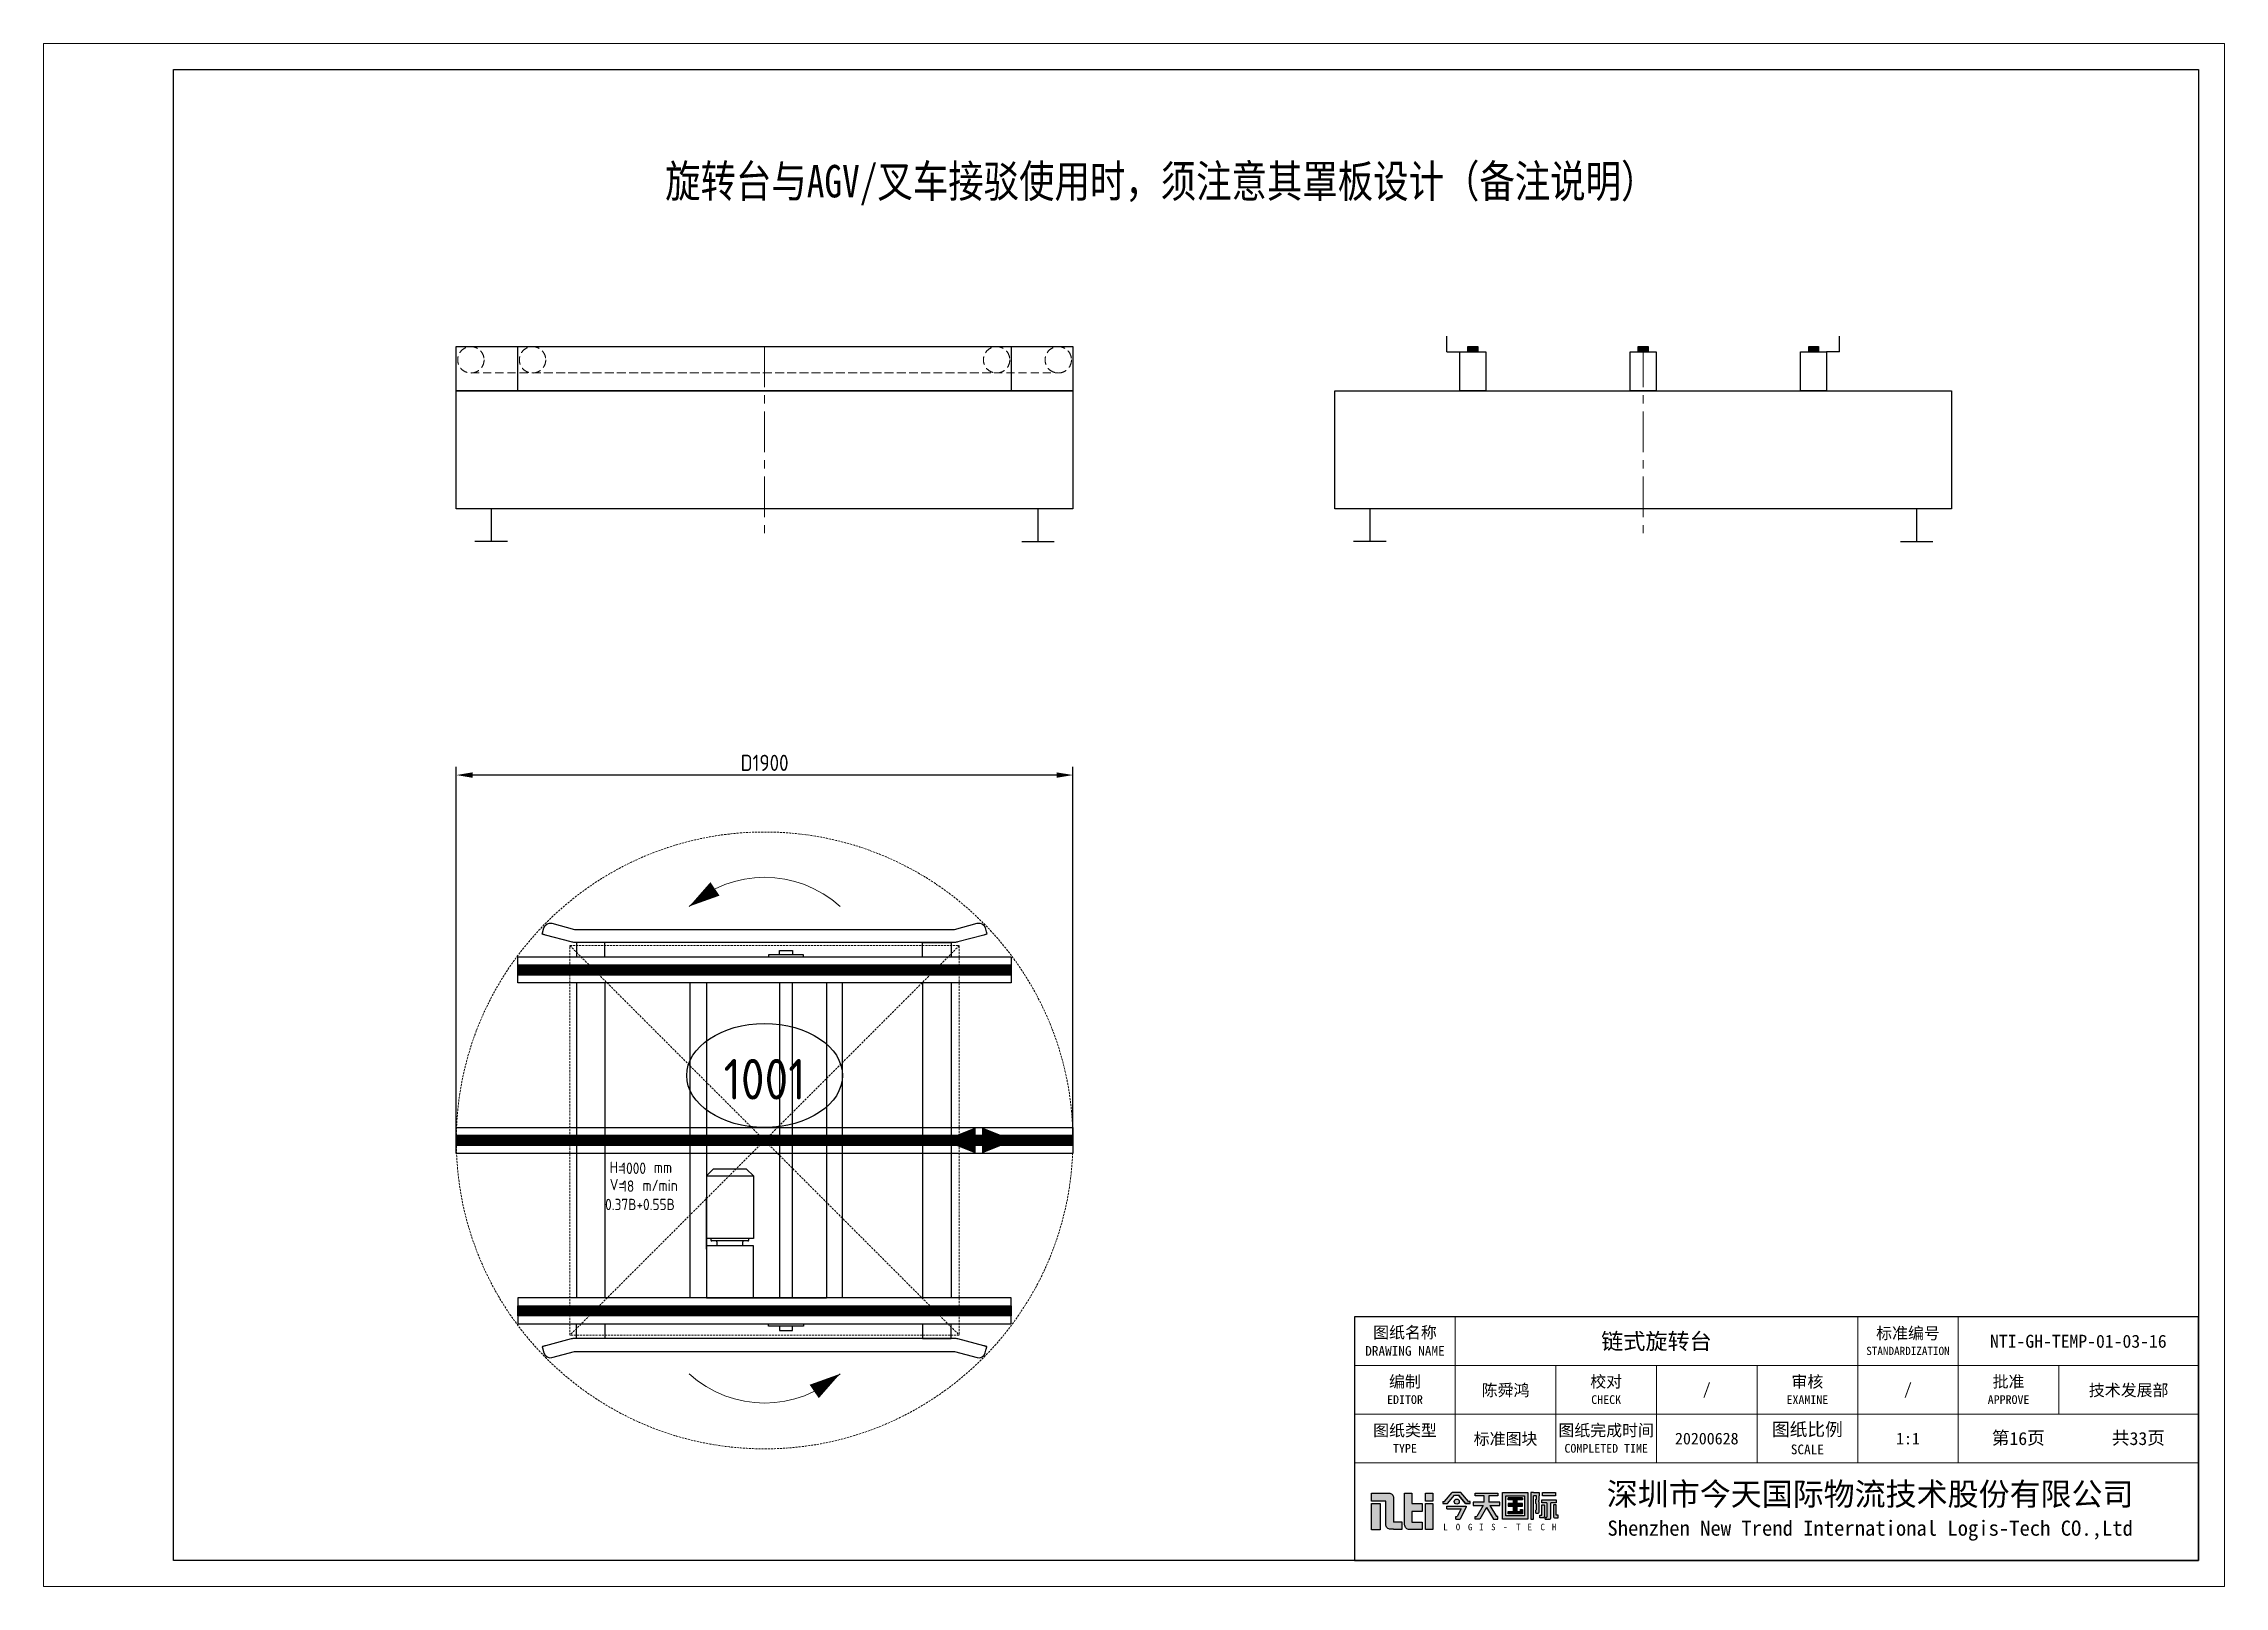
# Model space of a CAD drawing. Header units: millimetres. Extents: x 13310 to 204601, y -25828 to 2684.
# Drawn here: x 46681 to 53401, y -16324 to -11572 of the extents above; entities that cross this region are included whole.
import ezdxf
from ezdxf.enums import TextEntityAlignment as Align

# ---------------------------------------------------------------- set-up
doc = ezdxf.new("R2010")
doc.units = ezdxf.units.MM
for name, pattern in [('CENTER', [2, 1.25, -0.25, 0.25, -0.25]), ('CENTERX2', [20.32, 12.7, -2.54, 2.54, -2.54]), ('DASHED', [0.75, 0.5, -0.25]), ('DASHED2', [9.525, 6.35, -3.175])]:
    doc.linetypes.add(name, pattern=pattern)
for name, color, linetype, lineweight in [('NTI-中心线层', 1, 'CENTER', 5), ('NTI-标注层', 3, 'Continuous', 9), ('NTI-细实线', 7, 'Continuous', 9), ('NTI-虚线层', 5, 'DASHED2', 9)]:
    doc.layers.add(name, color=color, linetype=linetype, lineweight=lineweight)
for name, color, linetype in [('NTI-功率', 6, 'Continuous'), ('NTI-电气控制', 1, 'Continuous'), ('NTI-粗实线', 7, 'Continuous'), ('NTI-编号层', 6, 'Continuous')]:
    doc.layers.add(name, color=color, linetype=linetype)
doc.layers.add('NTI-输送设备', color=7, linetype='Continuous', plot=False)
doc.styles.add('-黑体', font='', dxfattribs={"width": 0.8})
doc.styles.add('NTI标准图块应用文字样式', font='gbenor.shx', dxfattribs={"height": 3.5})
doc.styles.get("Standard").update_dxf_attribs({"font": 'gbenor.shx'})
doc.styles.add('标题栏', font='')
doc.styles.get('-黑体').set_extended_font_data('SimHei')
doc.styles.get('标题栏').set_extended_font_data('SimSun')
doc.dimstyles.new('ISO-25', dxfattribs={"dimtxt": 2.5, "dimasz": 2.5, "dimexe": 1.25, "dimexo": 0.625, "dimtad": 1, "dimtxsty": 'Standard', "dimcen": 2.5, "dimadec": 0, "dimazin": 0, "dimtfac": 1, "dimtmove": 0, "dimatfit": 3, "dimfxl": 1, "dimarcsym": 0})

msp = doc.modelspace()

# ---------------------------------------------------------------- texts
at = {"layer": 'NTI-电气控制', "insert": (48596.6, -12008.2), "char_height": 100, "attachment_point": 4, "style": '-黑体'}
msp.add_mtext_dynamic_manual_height_columns('{\\C1;旋转台与AGV/叉车接驳使用时，须注意其罩板设计（备注说明）}', width=6793.548, gutter_width=1, heights=[0], dxfattribs=at)

# ---------------------------------------------------------------- blocks, each defined once
blk = doc.blocks.new('图块标准图框标题栏')
h = blk.add_hatch(color=1)
h.dxf.hatch_style = 1
h.paths.add_polyline_path([(-126.08, 8.76), (-127.42, 8.76), (-127.42, 4.73), (-126.08, 4.73)])
h.paths.add_polyline_path([(-124, 9.62, 0.414214), (-124.75, 10.37), (-125.22, 10.37), (-127.41, 10.37), (-127.41, 9.11), (-125.22, 9.11), (-125.22, 5.54, 0.414214), (-124.47, 4.79), (-124, 4.79), (-122.69, 4.79), (-122.69, 5.9), (-124, 5.9)])
h.paths.add_polyline_path([(-121.17, 8.75), (-121.17, 10.37), (-122.3, 10.37), (-122.3, 5.5, 0.414214), (-121.55, 4.75), (-121.17, 4.75), (-119.6, 4.75), (-119.6, 5.89), (-121.17, 5.89), (-121.17, 7.51), (-119.6, 7.51), (-119.6, 8.75)])
h.paths.add_polyline_path([(-117.97, 8.75), (-119.09, 8.75), (-119.09, 4.75), (-117.97, 4.75)])
h.paths.add_polyline_path([(-117.97, 10.37), (-119.09, 10.37), (-119.09, 9.13), (-117.97, 9.13)])
h = blk.add_hatch(color=256)
h.dxf.hatch_style = 1
h.paths.add_polyline_path([(-113.64, 10.45), (-114.96, 10.45), (-116.14, 9.05), (-116.4, 9.05), (-116.4, 8.75), (-115.7, 8.75), (-114.6, 10.05), (-114, 10.05), (-112.9, 8.75), (-112.2, 8.75), (-112.2, 9.05), (-112.45, 9.05)])
h.paths.add_polyline_path([(-113.88, 9.05, 1), (-114.66, 9.05, 1)])
h.paths.add_polyline_path([(-112.8, 8.25), (-112.8, 8.35), (-115.8, 8.35), (-115.8, 7.95), (-113.6, 7.95), (-114.2, 6.75), (-114.4, 6.75), (-114.4, 6.35), (-113.75, 6.35)])
h.paths.add_polyline_path([(-107.63, 8.95), (-109.33, 8.95), (-109.33, 9.95), (-107.93, 9.95), (-107.93, 10.35), (-111.43, 10.35), (-111.43, 9.95), (-110.03, 9.95), (-110.03, 8.95), (-111.73, 8.95), (-111.73, 8.45), (-110.19, 8.45), (-111.19, 6.75), (-111.43, 6.75), (-111.43, 6.35), (-110.73, 6.35), (-109.68, 8.14), (-108.63, 6.35), (-107.93, 6.35), (-107.93, 6.75), (-108.16, 6.75), (-109.16, 8.45), (-107.63, 8.45)])
h.paths.add_polyline_path([(-103.33, 10.45), (-107.23, 10.45), (-107.23, 6.35), (-103.33, 6.35)])
h.paths.add_polyline_path([(-106.73, 9.95), (-103.83, 9.95), (-103.83, 6.85), (-106.73, 6.85)], flags=16)
h.paths.add_polyline_path([(-106.33, 8.75), (-105.53, 8.75), (-105.53, 9.35), (-106.33, 9.35), (-106.33, 9.65), (-104.13, 9.65), (-104.13, 9.35), (-105.03, 9.35), (-105.03, 8.75), (-104.13, 8.75), (-104.13, 8.35), (-105.03, 8.35), (-105.03, 7.55), (-104.43, 7.55), (-104.43, 7.85), (-104.13, 7.85), (-104.13, 7.55), (-104.13, 7.15), (-106.33, 7.15), (-106.33, 7.55), (-105.53, 7.55), (-105.53, 8.35), (-106.33, 8.35)], flags=0)
h.paths.add_polyline_path([(-101.57, 8.95), (-101.67, 9.05), (-101.67, 9.15), (-101.57, 9.25), (-101.57, 9.95), (-101.57, 10.45), (-102.47, 10.45), (-102.87, 10.45), (-102.87, 6.35), (-102.47, 6.35), (-102.47, 9.95), (-101.97, 9.95), (-101.97, 9.45), (-102.07, 9.45), (-102.07, 8.75), (-101.97, 8.65), (-101.97, 7.85), (-102.07, 7.75), (-102.07, 7.25), (-101.97, 7.25), (-101.82, 7.25, 0.414214), (-101.57, 7.5)])
h.paths.add_polyline_path([(-98.97, 9.35), (-101.17, 9.35), (-101.17, 8.85), (-100.37, 8.85), (-100.37, 6.65), (-100.67, 6.65), (-100.67, 6.35), (-100.37, 6.35), (-100.07, 6.35), (-100.02, 6.35, 0.414214), (-99.77, 6.6), (-99.77, 8.85), (-98.97, 8.85)])
h.paths.add_polyline_path([(-99.07, 10.45), (-101.07, 10.45), (-101.07, 9.95), (-99.07, 9.95)])
h.paths.add_polyline_path([(-100.77, 8.55), (-101.17, 8.55), (-101.17, 6.95), (-101.47, 6.95), (-101.47, 6.55), (-101.17, 6.55), (-101.02, 6.55, 0.414214), (-100.77, 6.8)])
h.paths.add_polyline_path([(-98.97, 8.55), (-99.37, 8.55), (-99.37, 6.8, 0.414214), (-99.12, 6.55), (-98.97, 6.55), (-98.67, 6.55), (-98.67, 6.95), (-98.97, 6.95)])
h = blk.add_hatch(color=256)
h.dxf.hatch_style = 1
h.paths.add_polyline_path([(-105.03, 8.75), (-105.03, 9.35), (-104.13, 9.35), (-104.13, 9.65), (-106.33, 9.65), (-106.33, 9.35), (-105.53, 9.35), (-105.53, 8.75), (-106.33, 8.75), (-106.33, 8.35), (-105.53, 8.35), (-105.53, 7.55), (-106.33, 7.55), (-106.33, 7.15), (-104.13, 7.15), (-104.13, 7.55), (-104.13, 7.85), (-104.43, 7.85), (-104.43, 7.55), (-105.03, 7.55), (-105.03, 8.35), (-104.13, 8.35), (-104.13, 8.75)])
for p, q in [((-116.14, 9.05), (-114.96, 10.45)), ((-113.64, 10.45), (-114.96, 10.45)), ((-112.45, 9.05), (-113.64, 10.45)), ((-116.4, 9.05), (-116.4, 8.75)), ((-116.4, 9.05), (-116.14, 9.05)), ((-116.4, 8.75), (-115.7, 8.75)), ((-115.8, 7.95), (-113.6, 7.95)), ((-115.7, 8.75), (-114.6, 10.05)), ((-114.6, 10.05), (-114, 10.05)), ((-114.6, 10.05), (-114, 10.05)), ((-114.4, 6.35), (-114.4, 6.75)), ((-114.4, 6.75), (-114.2, 6.75)), ((-113.6, 7.95), (-114.2, 6.75)), ((-114, 10.05), (-112.9, 8.75)), ((-112.9, 8.75), (-114, 10.05)), ((-112.8, 8.25), (-113.75, 6.35)), ((-112.9, 8.75), (-112.2, 8.75)), ((-112.2, 8.75), (-112.9, 8.75)), ((-112.2, 9.05), (-112.45, 9.05)), ((-112.2, 8.75), (-112.2, 9.05)), ((-111.43, 6.75), (-111.19, 6.75)), ((-111.43, 6.35), (-111.43, 6.75)), ((-110.19, 8.45), (-111.19, 6.75)), ((-109.68, 8.14), (-110.73, 6.35)), ((-109.68, 8.14), (-108.63, 6.35)), ((-109.16, 8.45), (-108.16, 6.75)), ((-107.93, 6.75), (-108.16, 6.75)), ((-107.93, 6.35), (-107.93, 6.75)), ((-102.07, 7.25), (-101.97, 7.25)), ((-101.57, 9.25), (-101.67, 9.15)), ((-101.67, 9.15), (-101.67, 9.05)), ((-101.57, 8.95), (-101.67, 9.05)), ((-110.73, 6.35), (-111.43, 6.35)), ((-108.63, 6.35), (-107.93, 6.35))]:
    blk.add_line(p, q)
at = {"color": 7, "linetype": 'Continuous'}
for p, q in [((-115.8, 7.95), (-115.8, 8.35)), ((-115.8, 8.35), (-112.8, 8.35)), ((-112.8, 8.35), (-112.8, 8.25)), ((-99.77, 6.6), (-99.77, 8.65))]:
    blk.add_line(p, q, dxfattribs=at)
at = {"color": 1}
for points in [[(-125.22, 9.11), (-127.41, 9.11), (-127.41, 10.37), (-125.22, 10.37)], [(-121.17, 8.75), (-119.6, 8.75), (-119.6, 7.51), (-121.17, 7.51)], [(-121.17, 7.51), (-121.17, 5.89)], [(-124, 4.79), (-122.69, 4.79), (-122.69, 5.9), (-124, 5.9)], [(-121.17, 5.89), (-119.6, 5.89), (-119.6, 4.75), (-121.17, 4.75)]]:
    blk.add_lwpolyline(points, dxfattribs=at)
for points in [[(-125.22, 10.37), (-124.75, 10.37, -0.414214), (-124, 9.62), (-124, 5.9)], [(-121.17, 4.75), (-121.55, 4.75, -0.414214), (-122.3, 5.5), (-122.3, 10.37), (-121.17, 10.37), (-121.17, 8.75)], [(-124, 4.79), (-124.47, 4.79, -0.414214), (-125.22, 5.54), (-125.22, 9.11)]]:
    blk.add_lwpolyline(points, format="xyb", dxfattribs=at)
for points in [[(-119.09, 10.37), (-117.97, 10.37), (-117.97, 9.13), (-119.09, 9.13)], [(-127.42, 8.76), (-126.08, 8.76), (-126.08, 4.73), (-127.42, 4.73)], [(-119.09, 8.75), (-117.97, 8.75), (-117.97, 4.75), (-119.09, 4.75)]]:
    blk.add_lwpolyline(points, close=True, dxfattribs=at)
for points in [[(-110.03, 9.95), (-111.43, 9.95), (-111.43, 10.35), (-107.93, 10.35), (-107.93, 9.95), (-109.33, 9.95)], [(-102.47, 10.45), (-102.87, 10.45), (-102.87, 6.35), (-102.47, 6.35), (-102.47, 9.95)], [(-102.47, 10.45), (-101.57, 10.45), (-101.57, 9.95)], [(-110.03, 8.95), (-111.73, 8.95), (-111.73, 8.45), (-110.19, 8.45)], [(-110.03, 8.95), (-110.03, 9.95)], [(-109.33, 9.95), (-109.33, 8.95)], [(-109.16, 8.45), (-107.63, 8.45), (-107.63, 8.95), (-109.33, 8.95)], [(-105.53, 9.35), (-106.33, 9.35), (-106.33, 9.65), (-104.13, 9.65), (-104.13, 9.35), (-105.03, 9.35)], [(-105.53, 8.75), (-106.33, 8.75), (-106.33, 8.35), (-105.53, 8.35)], [(-104.13, 7.55), (-104.13, 7.15), (-106.33, 7.15), (-106.33, 7.55), (-105.53, 7.55)], [(-105.53, 8.75), (-105.53, 9.35)], [(-105.53, 7.55), (-105.53, 8.35)], [(-105.03, 9.35), (-105.03, 8.75)], [(-105.03, 8.35), (-104.13, 8.35), (-104.13, 8.75), (-105.03, 8.75)], [(-105.03, 8.35), (-105.03, 7.55)], [(-105.03, 7.55), (-104.43, 7.55)], [(-104.43, 7.55), (-104.43, 7.85), (-104.13, 7.85), (-104.13, 7.55)], [(-101.97, 9.95), (-102.47, 9.95)], [(-101.57, 9.25), (-101.57, 9.95)], [(-101.17, 6.55), (-101.47, 6.55), (-101.47, 6.95), (-101.17, 6.95)], [(-100.37, 8.85), (-101.17, 8.85), (-101.17, 9.35), (-98.97, 9.35), (-98.97, 8.85), (-99.77, 8.85)], [(-100.37, 8.85), (-100.37, 6.65)], [(-98.97, 6.55), (-98.67, 6.55), (-98.67, 6.95), (-98.97, 6.95)], [(-100.37, 6.35), (-100.67, 6.35), (-100.67, 6.65), (-100.37, 6.65)]]:
    blk.add_lwpolyline(points)
for points in [[(-107.23, 10.45), (-103.33, 10.45), (-103.33, 6.35), (-107.23, 6.35)], [(-101.07, 10.45), (-99.07, 10.45), (-99.07, 9.95), (-101.07, 9.95)], [(-106.73, 9.95), (-103.83, 9.95), (-103.83, 6.85), (-106.73, 6.85)]]:
    blk.add_lwpolyline(points, close=True)
at = {"color": 7, "linetype": 'Continuous'}
for points in [[(-104.13, 9.55), (-104.13, 9.65), (-106.33, 9.65)], [(-102.07, 7.25), (-102.07, 7.75), (-101.97, 7.85), (-101.97, 8.65), (-102.07, 8.75), (-102.07, 9.45), (-101.97, 9.45), (-101.97, 9.95)], [(-114.4, 6.35), (-113.75, 6.35)], [(-100.67, 6.35), (-100.67, 6.55)], [(-100.67, 6.35), (-100.07, 6.35)], [(-100.02, 6.35), (-100.07, 6.35)]]:
    blk.add_lwpolyline(points, dxfattribs=at)
for points in [[(-101.97, 7.25), (-101.82, 7.25, 0.414214), (-101.57, 7.5), (-101.57, 8.95)], [(-101.17, 6.95), (-101.17, 8.55), (-100.77, 8.55), (-100.77, 6.8, -0.414214), (-101.02, 6.55), (-101.17, 6.55)], [(-100.37, 6.35), (-100.02, 6.35, 0.414214), (-99.77, 6.6), (-99.77, 8.85)], [(-98.97, 6.95), (-98.97, 8.55), (-99.37, 8.55), (-99.37, 6.8, 0.414214), (-99.12, 6.55), (-98.97, 6.55)]]:
    blk.add_lwpolyline(points, format="xyb")
blk.add_circle((-114.27, 9.05), 0.388, dxfattribs=at)
at = {"layer": 'NTI-粗实线'}
blk.add_lwpolyline([(-130, 0), (0, 0), (0, 37.5), (-130, 37.5)], close=True, dxfattribs=at)
at = {"layer": 'NTI-细实线'}
for p, q in [((-114.5, 37.5), (-114.5, 15)), ((-52.5, 22.5), (-52.5, 37.5)), ((-37, 22.5), (-37, 37.5)), ((0, 30), (-130, 30)), ((-99, 30), (-99, 15)), ((-83.5, 30), (-83.5, 15)), ((-68, 30), (-68, 15)), ((-21.5, 30), (-21.5, 22.5)), ((0, 22.5), (-130, 22.5)), ((-52.5, 22.5), (-52.5, 15)), ((-37, 22.5), (-37, 15)), ((0, 15), (-130, 15))]:
    blk.add_line(p, q, dxfattribs=at)
at = {"style": '标题栏'}
blk.add_attdef('图纸名称', text='', height=2.5, dxfattribs=at).set_placement((-83.5, 33.75), align=Align.MIDDLE_CENTER)
for tag, height, p in [('标准编号', 2, (-18.5, 33.75)), ('编制人员', 1.8, (-106.75, 26.25)), ('校对人员', 1.8, (-75.75, 26.25)), ('审核人员', 1.8, (-44.75, 26.25)), ('批准', 1.8, (-10.75, 26.25)), ('图纸类型', 1.8, (-106.75, 18.75)), ('图纸完成时间', 1.8, (-75.75, 18.75)), ('图纸比例', 1.8, (-44.75, 18.75)), ('N', 2, (-27.75, 18.75)), ('N', 2, (-9.25, 18.75))]:
    blk.add_attdef(tag, text='', height=height, dxfattribs=at).set_placement(p, align=Align.MIDDLE)
at = {"layer": 'NTI-细实线', "color": 7, "style": '标题栏'}
for s, p in [('L', (-116.36, 4.64)), ('O', (-114.42, 4.64)), ('G', (-112.54, 4.64)), ('I', (-110.82, 4.64)), ('S', (-108.97, 4.64)), ('-', (-107.13, 4.64)), ('T', (-105.13, 4.64)), ('E', (-103.36, 4.64)), ('C', (-101.38, 4.64)), ('H', (-99.62, 4.64))]:
    blk.add_text(s, height=1, dxfattribs=at).set_placement(p)
at = {"layer": 'NTI-细实线', "attachment_point": 5, "style": '标题栏'}
for s, insert, char_height, width in [('图纸名称\\P{\\H0.83333x;DRAWING NAME}', (-122.25, 33.75), 1.8, 15.1979), ('标准编号\\P{\\H0.7x;STANDARDIZATION}', (-44.75, 33.75), 1.8, 15.1979), ('编制\\P{\\H0.75x;EDITOR}', (-122.25, 26.25), 1.8, 14.4665), ('校对\\P{\\H0.75x;CHECK}', (-91.25, 26.25), 1.8, 14.4665), ('审核\\P{\\H0.75x;EXAMINE}', (-60.25, 26.25), 1.8, 14.4665), ('批准\\P{\\H0.75x;APPROVE}', (-29.25, 26.25), 1.8, 14.4665), ('图纸类型\\P{\\H0.75x;TYPE}', (-122.25, 18.75), 1.8, 14.4665), ('图纸完成时间\\P{\\H0.75x;COMPLETED TIME}', (-91.25, 18.75), 1.8, 17.2878), ('图纸比例\\P{\\H0.75x;SCALE}', (-60.25, 18.75), 2, 14.4665), ('第  页', (-27.75, 18.75), 2, 24.25), ('共  页', (-9.25, 18.75), 2, 24.25), ('深圳市今天国际物流技术股份有限公司\\P{\\H0.66667x;Shenzhen New Trend International Logis-Tech CO.,Ltd}', (-50.58, 7.5), 3.5, 116.0664)]:
    blk.add_mtext(s, dxfattribs=dict(at, insert=insert, char_height=char_height, width=width))
blk = doc.blocks.new('*U179')
for p, q in [((-842.4, 100), (-842.4, 0)), ((842.4, 100), (842.4, 0)), ((-792.4, 0), (-892.4, 0)), ((792.4, 0), (892.4, 0))]:
    blk.add_line(p, q)
blk.add_lwpolyline([(-950, 464), (950, 464), (950, 100), (-950, 100)], close=True)
at = {"layer": 'NTI-中心线层', "color": 1, "ltscale": 100}
blk.add_line((0, 600), (0, 0), dxfattribs=at)
at = {"layer": 'NTI-输送设备', "linetype": 'DASHED', "lineweight": 9, "ltscale": 50}
for p, q in [((-905, 518.8), (905, 518.8)), ((-715, 518.8), (715, 518.8))]:
    blk.add_line(p, q, dxfattribs=at)
at = {"layer": 'NTI-输送设备'}
for points in [[(-950, 600), (950, 600), (950, 464), (-950, 464)], [(-760, 600), (760, 600), (760, 464), (-760, 464)]]:
    blk.add_lwpolyline(points, close=True, dxfattribs=at)
at = {"layer": 'NTI-输送设备', "linetype": 'DASHED', "lineweight": 9, "ltscale": 50}
for centre in [(-905, 559.3), (-715, 559.3), (715, 559.3), (905, 559.3)]:
    blk.add_circle(centre, 40.6, dxfattribs=at)
blk = doc.blocks.new('*U183')
for p, q in [((-842.4, 100), (-842.4, 0)), ((842.4, 100), (842.4, 0)), ((-792.4, 0), (-892.4, 0)), ((792.4, 0), (892.4, 0))]:
    blk.add_line(p, q)
blk.add_lwpolyline([(-950, 464), (950, 464), (950, 100), (-950, 100)], close=True)
at = {"layer": 'NTI-中心线层', "color": 1, "ltscale": 100}
blk.add_line((0, 600), (0, 0), dxfattribs=at)
at = {"layer": 'NTI-输送设备'}
for p, q in [((-605, 584), (-605, 632)), ((605, 584), (605, 632)), ((-605, 584), (-565, 584)), ((605, 584), (565, 584))]:
    blk.add_line(p, q, dxfattribs=at)
for points in [[(-565, 584), (-485, 584), (-485, 464), (-565, 464)], [(-540, 600), (-510, 600), (-510, 584), (-540, 584)], [(-40, 584), (40, 584), (40, 464), (-40, 464)], [(-15, 600), (15, 600), (15, 584), (-15, 584)], [(485, 584), (565, 584), (565, 464), (485, 464)], [(510, 600), (540, 600), (540, 584), (510, 584)]]:
    blk.add_lwpolyline(points, close=True, dxfattribs=at)
at = {"layer": 'NTI-输送设备', "const_width": 16}
for points in [[(-540, 592), (-510, 592)], [(15, 592), (-15, 592)], [(540, 592), (510, 592)]]:
    blk.add_lwpolyline(points, dxfattribs=at)
blk = doc.blocks.new('NTI-物流方向示意')
at = {"layer": 'NTI-标注层'}
blk.add_lwpolyline([(0, 0, 0, 80, 0), (-100, 0, 50, 50, 0)], format="xyseb", dxfattribs=at)
blk = doc.blocks.new('*D385')
at = {"layer": 'Defpoints', "color": 0, "lineweight": -3, "transparency": 16777216}
for p in [(-950, 1125.4), (950, 0), (-950, -0.3)]:
    blk.add_point(p, dxfattribs=at)
at = {"layer": 'NTI-标注层', "color": 0, "lineweight": -2, "transparency": 16777216}
for p, q in [((-950, 12.2), (-950, 1150.4)), ((950, 12.5), (950, 1150.4)), ((900, 1125.4), (-900, 1125.4))]:
    blk.add_line(p, q, dxfattribs=at)
at = {"layer": 'NTI-标注层', "color": 0, "lineweight": -3, "transparency": 16777216}
for points in [[(-900, 1133.7), (-900, 1117), (-950, 1125.4)], [(900, 1133.7), (900, 1117), (950, 1125.4)]]:
    blk.add_solid(points, dxfattribs=at)
at = {"layer": 'NTI-标注层', "color": 0, "transparency": 16777216, "insert": (0, 1163), "char_height": 50, "attachment_point": 5}
blk.add_mtext('D1900', dxfattribs=at)
blk = doc.blocks.new('*U384')
blk.add_line((487, 283.915), (487, 183.915))
at = {"layer": 'NTI-中心线层', "linetype": 'CENTERX2', "lineweight": 0}
blk.add_line((-950, 0), (950, 0), dxfattribs=at)
at = {"layer": 'NTI-标注层'}
for points in [[(-232.535, 720.56, 0, 50, 0), (-152.895, 774.752, 50, 50, 0)], [(232.535, -719.06, 0, 50, 0), (152.895, -773.252, 50, 50, 0)]]:
    blk.add_lwpolyline(points, format="xyseb", dxfattribs=at)
for centre, start, end in [((0, 464.446), 47.7626084, 132.2373916), ((0, -462.946), 227.7626084, 312.2373916)]:
    blk.add_arc(centre, 345.929, start, end, dxfattribs=at)
at = {"layer": 'NTI-编号层', "ltscale": 10}
blk.add_ellipse((0, 200), major_axis=(240, 0), ratio=0.66666667, dxfattribs=at)
at = {"layer": 'NTI-虚线层', "color": 3}
for p, q in [((-600, 600), (600, -600)), ((600, 600), (-600, -600))]:
    blk.add_line(p, q, dxfattribs=at)
blk.add_lwpolyline([(-600, 600), (600, 600), (600, -600), (-600, -600)], close=True, dxfattribs=at)
at = {"layer": 'NTI-虚线层'}
blk.add_circle((0, 0), 950, dxfattribs=at)
at = {"layer": 'NTI-输送设备'}
for p, q in [((-580, 485), (-580, 0)), ((-492, 485), (-492, 0)), ((487, 485), (487, 0)), ((575, 485), (575, 0)), ((-580, 0), (-580, -485)), ((-492, 0), (-492, -485)), ((487, 0), (487, -485)), ((575, 0), (575, -485)), ((-759, -510), (-759, -540)), ((-758, -510), (-758, -540)), ((-757, -510), (-757, -540)), ((-179.44, -485), (190.56, -485)), ((-179.44, -485), (190.56, -485))]:
    blk.add_line(p, q, dxfattribs=at)
at = {"layer": 'NTI-输送设备', "color": 2}
for p, q in [((-158.44, -88.5), (-179.44, -109.5)), ((-158.44, -88.5), (-179.44, -109.5)), ((-179.44, -109.5), (-179.44, -301.8)), ((-179.44, -109.5), (-34.44, -109.5)), ((-179.44, -109.5), (-179.44, -301.8)), ((-179.44, -109.5), (-34.44, -109.5)), ((-55.44, -88.5), (-158.44, -88.5)), ((-55.44, -88.5), (-158.44, -88.5)), ((-34.44, -109.5), (-55.44, -88.5)), ((-34.44, -109.5), (-55.44, -88.5)), ((-34.44, -109.5), (-34.44, -301.8)), ((-34.44, -109.5), (-34.44, -301.8)), ((-179.44, -335), (-179.44, -175)), ((-179.44, -335), (-179.44, -175)), ((-34.44, -301.8), (-179.44, -301.8)), ((-34.44, -301.8), (-179.44, -301.8)), ((-34.44, -325), (-179.44, -325)), ((-34.44, -325), (-179.44, -325)), ((-165.44, -301.8), (-165.44, -306.8)), ((-165.44, -301.8), (-165.44, -306.8)), ((-51.44, -309.8), (-162.44, -309.8)), ((-51.44, -309.8), (-162.44, -309.8)), ((-146.94, -312.8), (-146.94, -324.8)), ((-146.94, -312.8), (-146.94, -324.8)), ((-66.94, -324.8), (-66.94, -312.8)), ((-66.94, -324.8), (-66.94, -312.8)), ((-48.44, -306.8), (-48.44, -301.8)), ((-48.44, -306.8), (-48.44, -301.8)), ((-34.44, -485), (-34.44, -325)), ((-34.44, -485), (-34.44, -325)), ((-179.44, -485), (-34.44, -485)), ((-179.44, -485), (-34.44, -485))]:
    blk.add_line(p, q, dxfattribs=at)
at = {"layer": 'NTI-输送设备'}
for points in [[(-585.299, 610, -0.06554346), (-595.652, 611.363), (-675.341, 632.716), (-677.225, 633.22), (-679.037, 633.706), (-680.707, 634.153), (-682.171, 634.546), (-683.372, 634.868), (-684.265, 635.107), (-684.815, 635.254), (-685, 635.304), (-683.965, 639.167), (-679.824, 654.622, -0.41421356), (-655.329, 668.764), (-585.299, 650), (585.299, 650), (655.329, 668.764, -0.41421356), (679.824, 654.622), (683.188, 642.065), (683.34, 641.5), (683.485, 640.956), (683.62, 640.455), (683.737, 640.016), (683.834, 639.656), (683.906, 639.388), (683.95, 639.223), (683.965, 639.167), (685, 635.304), (684.814, 635.254), (684.265, 635.107), (683.372, 634.868), (682.171, 634.546), (680.707, 634.153), (679.037, 633.706), (677.225, 633.22), (675.341, 632.716), (595.652, 611.363, -0.06554346), (585.299, 610), (-585.299, 610)], [(-585.299, -610, 0.06554346), (-595.652, -611.363), (-675.341, -632.716), (-677.225, -633.22), (-679.037, -633.706), (-680.707, -634.153), (-682.171, -634.546), (-683.372, -634.868), (-684.265, -635.107), (-684.815, -635.254), (-685, -635.304), (-683.965, -639.167), (-679.824, -654.622, 0.41421356), (-655.329, -668.764), (-585.299, -650), (585.299, -650), (655.329, -668.764, 0.41421356), (679.824, -654.622), (683.188, -642.065), (683.34, -641.5), (683.485, -640.956), (683.62, -640.455), (683.737, -640.016), (683.834, -639.656), (683.906, -639.388), (683.95, -639.223), (683.965, -639.167), (685, -635.304), (684.814, -635.254), (684.265, -635.107), (683.372, -634.868), (682.171, -634.546), (680.707, -634.153), (679.037, -633.706), (677.225, -633.22), (675.341, -632.716), (595.652, -611.363, 0.06554346), (585.299, -610), (-585.299, -610)]]:
    blk.add_lwpolyline(points, format="xyb", dxfattribs=at)
for points in [[(-492, 565), (-492, 610), (-580, 610), (-580, 565)], [(487, 565), (487, 610), (575, 610), (575, 565)], [(119.56, 565), (119.56, 572), (11.56, 572), (11.56, 565)], [(119.56, 565), (119.56, 572), (11.56, 572), (11.56, 565)], [(-229.44, 0), (-229.44, 485)], [(-229.44, 0), (-229.44, 485)], [(-179.44, 485), (-179.44, 0)], [(-179.44, 485), (-179.44, 0)], [(45.56, 485), (45.56, 0)], [(45.56, 485), (45.56, 0)], [(85.56, 0), (85.56, 485)], [(85.56, 0), (85.56, 485)], [(190.56, 485), (190.56, 0)], [(190.56, 485), (190.56, 0)], [(240.56, 0), (240.56, 485)], [(-229.44, -485), (-229.44, 0)], [(-179.44, 0), (-179.44, -485)], [(45.56, 0), (45.56, -485)], [(45.56, 0), (45.56, -485)], [(85.56, -485), (85.56, 0)], [(85.56, -485), (85.56, 0)], [(190.56, 0), (190.56, -485)], [(190.56, 0), (190.56, -485)], [(240.56, -485), (240.56, 0)], [(-492, -565), (-492, -610), (-580, -610), (-580, -565)], [(119.56, -565), (119.56, -572), (11.56, -572), (11.56, -565)], [(119.56, -565), (119.56, -572), (11.56, -572), (11.56, -565)], [(487, -565), (487, -610), (575, -610), (575, -565)]]:
    blk.add_lwpolyline(points, dxfattribs=at)
at = {"layer": 'NTI-输送设备', "const_width": 30}
for points in [[(-760, 525), (760, 525)], [(-950, 0), (950, 0)], [(-760, -525), (760, -525)]]:
    blk.add_lwpolyline(points, dxfattribs=at)
at = {"layer": 'NTI-输送设备'}
for points in [[(-760, 565), (760, 565), (760, 485), (-760, 485)], [(-760, 510), (760, 510), (760, 540), (-760, 540)], [(45.56, 585), (85.56, 585), (85.56, 572), (45.56, 572)], [(45.56, 585), (85.56, 585), (85.56, 572), (45.56, 572)], [(-950, 40), (950, 40), (950, -40), (-950, -40)], [(-950, -15), (950, -15), (950, 15), (-950, 15)], [(-760, -565), (760, -565), (760, -485), (-760, -485)], [(-760, -510), (760, -510), (760, -540), (-760, -540)], [(-760, -510), (760, -510), (760, -540), (-760, -540)], [(45.56, -585), (85.56, -585), (85.56, -572), (45.56, -572)], [(45.56, -585), (85.56, -585), (85.56, -572), (45.56, -572)]]:
    blk.add_lwpolyline(points, close=True, dxfattribs=at)
at = {"layer": 'NTI-输送设备', "color": 2}
for centre, start, end in [((-162.44, -306.8), 180, 270), ((-162.44, -306.8), 180, 270), ((-149.94, -312.8), 0, 90), ((-149.94, -312.8), 0, 90), ((-63.94, -312.8), 90, 180), ((-63.94, -312.8), 90, 180), ((-51.44, -306.8), 270, 0), ((-51.44, -306.8), 270, 0)]:
    blk.add_arc(centre, 3, start, end, dxfattribs=at)
at = {"xscale": -1}
blk.add_blockref('NTI-物流方向示意', (550, 0), dxfattribs=at)
blk.add_blockref('NTI-物流方向示意', (770, 0))
at = {"layer": 'NTI-功率', "style": 'NTI标准图块应用文字样式'}
blk.add_attdef('005电机功率(KW)', text='', height=35, dxfattribs=at).set_placement((-383.986, -197.186), align=Align.MIDDLE)
at = {"layer": 'NTI-标注层', "char_height": 35, "attachment_point": 1, "style": 'NTI标准图块应用文字样式'}
for s, insert in [('H=', (-477.195, -65.451)), ('V=', (-477.195, -118.324)), ('m/min', (-376.164, -121.162)), ('mm', (-341.164, -65.451))]:
    blk.add_mtext_dynamic_manual_height_columns(s, width=11.86881, gutter_width=17.5, heights=[0], dxfattribs=dict(at, insert=insert))
at = {"layer": 'NTI-标注层', "style": 'NTI标准图块应用文字样式'}
for tag, p in [('003输送高度(mm)', (-441.652, -85.812)), ('004输送速度(m/min)', (-439.149, -140.812))]:
    blk.add_attdef(tag, text='', height=35, dxfattribs=at).set_placement(p, align=Align.MIDDLE_LEFT)
for tag, flags, p in [('旋转速度(m/min)', 1, (-402.924, -337.27)), ('012设计单位', 3, (-303.725, -417.895)), ('011备注', 1, (-303.725, -364.553))]:
    blk.add_attdef(tag, text='', height=35, dxfattribs=dict(at, flags=flags)).set_placement(p, align=Align.MIDDLE)
at = {"layer": 'NTI-标注层', "style": 'NTI标准图块应用文字样式', "flags": 1}
blk.add_attdef('005额定载荷(kg)', (-375.389, -462.216), '', height=35, dxfattribs=at)
at = {"layer": 'NTI-电气控制', "style": 'NTI标准图块应用文字样式', "flags": 3}
blk.add_attdef('007控制方式', text='', height=50, dxfattribs=at).set_placement((-352.367, -250.194), align=Align.MIDDLE)
at = {"layer": 'NTI-编号层', "style": 'NTI标准图块应用文字样式'}
blk.add_attdef('000设备编号', text='', height=125, dxfattribs=at).set_placement((0, 188.444), align=Align.MIDDLE)
at = {"layer": 'NTI-标注层'}
dim = blk.add_linear_dim(base=(-950, 1125.381), p1=(950, 0), p2=(-950, -0.341), text='D<>', dimstyle='ISO-25', override={"dimscale": 20, "dimfxl": 2.5}, dxfattribs=at)
dim.commit()
dim.dimension.update_dxf_attribs({"geometry": '*D385', "text_midpoint": (0, 1163.026)})

# ---------------------------------------------------------------- linework, layer by layer
at = {"layer": 'NTI-粗实线'}
msp.add_lwpolyline([(47081.4, -16244.4), (47081.4, -11652.4), (53321.4, -11652.4), (53321.4, -16244.4)], close=True, dxfattribs=at)
at = {"layer": 'NTI-细实线'}
msp.add_lwpolyline([(46681.4, -16324.4), (46681.4, -11572.4), (53401.4, -11572.4), (53401.4, -16324.4)], close=True, dxfattribs=at)

# ---------------------------------------------------------------- block references
for name, p in [('*U183', (51610.5, -13105.7)), ('*U179', (48903.1, -13105.7))]:
    msp.add_blockref(name, p)
ref = msp.add_blockref('图块标准图框标题栏', (53321.4, -16244.4), dxfattribs=dict(xscale=20, yscale=20, zscale=20))
ref.add_attrib('图纸名称', '链式旋转台', dxfattribs={"height": 50, "style": '标题栏'}).set_placement((51651.4, -15569.4), align=Align.MIDDLE_CENTER)
ref.add_attrib('标准编号', 'NTI-GH-TEMP-01-03-16', dxfattribs={"height": 40, "style": '标题栏'}).set_placement((52951.4, -15569.4), align=Align.MIDDLE)
ref.add_attrib('图纸类型', '标准图块', dxfattribs={"height": 36, "style": '标题栏'}).set_placement((51186.4, -15869.4), align=Align.MIDDLE)
ref.add_attrib('图纸比例', '1:1', dxfattribs={"height": 36, "style": '标题栏'}).set_placement((52426.4, -15869.4), align=Align.MIDDLE)
ref.add_attrib('图纸完成时间', '20200628', dxfattribs={"height": 36, "style": '标题栏'}).set_placement((51806.4, -15869.4), align=Align.MIDDLE)
ref.add_attrib('编制人员', '陈舜鸿', dxfattribs={"height": 36, "style": '标题栏'}).set_placement((51186.4, -15719.4), align=Align.MIDDLE)
ref.add_attrib('校对人员', '/', dxfattribs={"height": 36, "style": '标题栏'}).set_placement((51806.4, -15719.4), align=Align.MIDDLE)
ref.add_attrib('审核人员', '/', dxfattribs={"height": 36, "style": '标题栏'}).set_placement((52426.4, -15719.4), align=Align.MIDDLE)
ref.add_attrib('批准', '技术发展部', dxfattribs={"height": 36, "style": '标题栏'}).set_placement((53106.4, -15719.4), align=Align.MIDDLE)
ref.add_attrib('N', '33', dxfattribs={"height": 40, "style": '标题栏'}).set_placement((53136.4, -15869.4), align=Align.MIDDLE)
ref.add_attrib('N', '16', dxfattribs={"height": 40, "style": '标题栏'}).set_placement((52766.4, -15869.4), align=Align.MIDDLE)
at = {"layer": 'NTI-输送设备'}
msp.add_blockref('*U384', (48903.1, -14950.8), dxfattribs=at).add_auto_attribs({'000设备编号': '1001', '003输送高度(mm)': '1000', '004输送速度(m/min)': '18', '005电机功率(KW)': '0.37B+0.55B'})

msp.set_redraw_order([(e.dxf.handle, doc.entitydb.next_handle()) for e in msp.query("TEXT MTEXT ATTDEF DIMENSION ARC_DIMENSION")])  # texts and dimensions are drawn at this point

doc.saveas('drawing.dxf')
